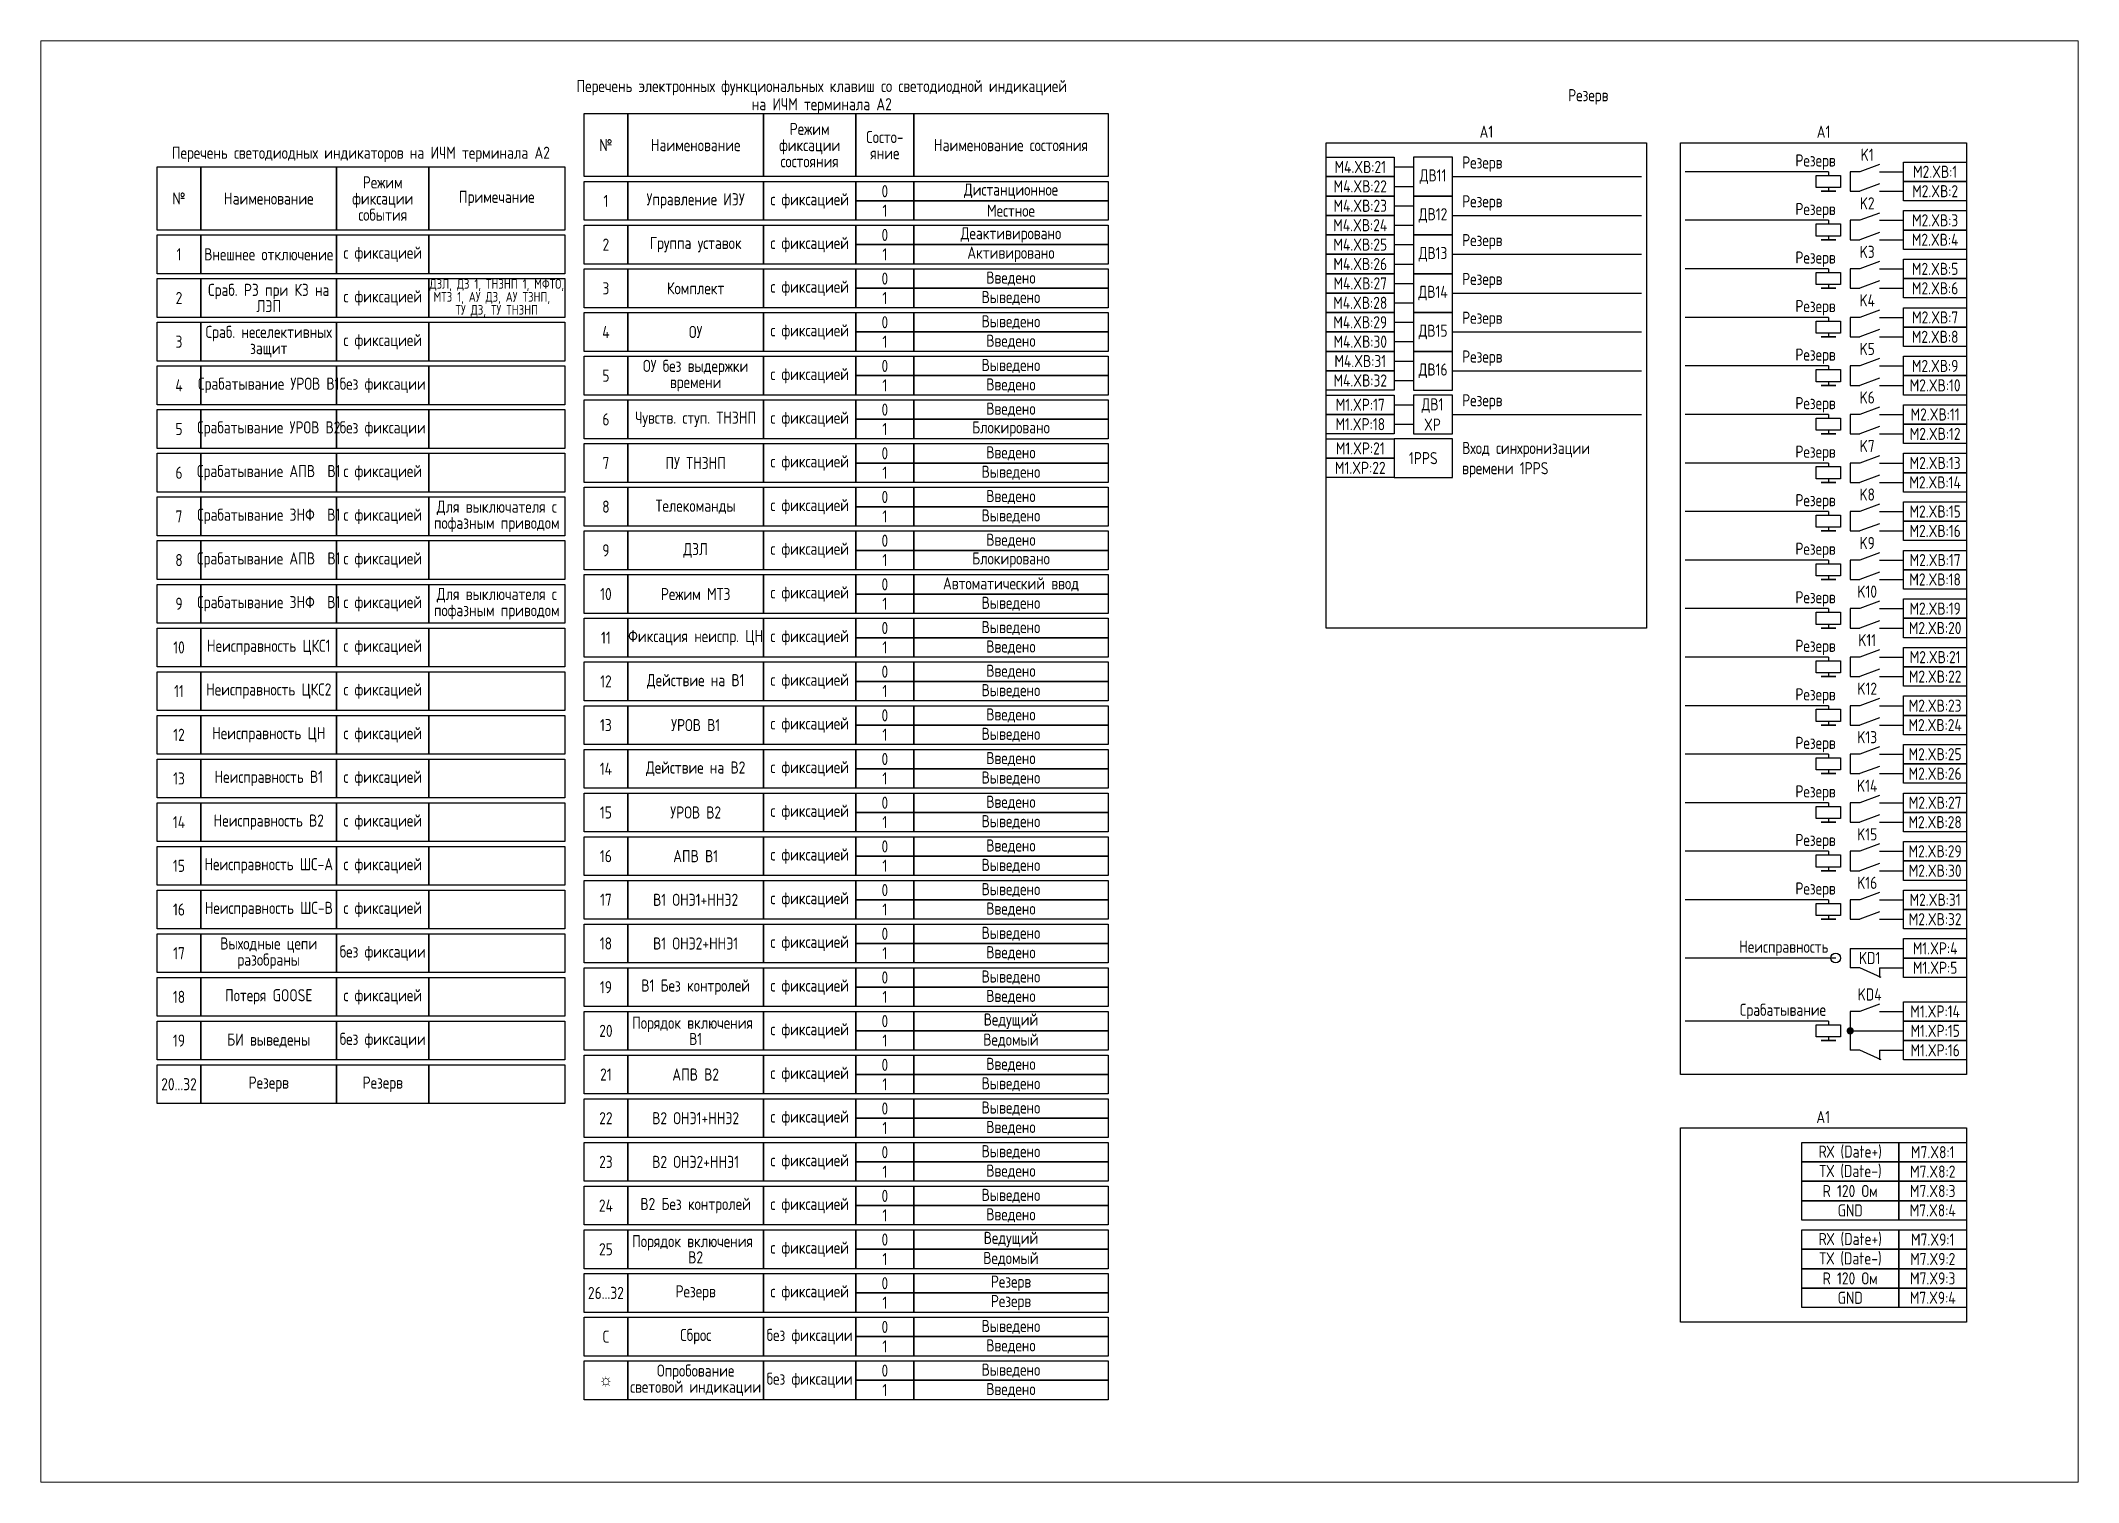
# Paper-space layout 'Лист3' of a CAD drawing. Header units: millimetres, sheet in inches. Extents: x 77.7 to 101.3, y 96.7 to 113.3.
# The model-space entities are those that its viewports show. They can reach past a viewport. Long polylines and large blocks are cut down to what shows.
import ezdxf

# ---------------------------------------------------------------- set-up
doc = ezdxf.new("R2010")
doc.units = ezdxf.units.MM
doc.styles.add('Gost type A_2.5', font='GOST_A.TTF', dxfattribs={"height": 2.5})
doc.styles.add('Gost_type_A', font='GOST_A.TTF')

psp = doc.layouts.new('Лист3')

msp = doc.modelspace()

# ---------------------------------------------------------------- texts
for s, insert, char_height, width, attachment_point, line_spacing_factor, style in [('Перечень электронных функциональных клавиш со светодиодной индикацией\\Pна ИЧМ терминала А2', (1001, 282), 2.5, 118, 8, 0.9, 'Gost_type_A'), ('Резерв', (1159, 285.44), 2.5, 192, 5, 0.9, 'Gost_type_A'), ('Режим\\Pфиксации состояния', (998.5, 275.5), 2.5, 19, 5, 0.8, 'Gost_type_A'), ('Состо- яние', (1014, 275.5), 2.5, 12, 5, 0.8, 'Gost_type_A'), ('A1', (1138, 277), 2.5, 66, 8, 0.9, 'Gost_type_A'), ('A1', (1207.5, 277), 2.5, 59, 8, 0.9, 'Gost_type_A'), ('Перечень светодиодных индикаторов на ИЧМ терминала А2', (906, 272), 2.5, 84, 8, 0.9, 'Gost_type_A'), ('№ ', (956.5, 275.5), 2.5, 9, 5, 0.8, 'Gost_type_A'), ('Наименование ', (975, 275.5), 2.5, 28, 5, 0.8, 'Gost_type_A'), ('Наименование состояния ', (1040, 275.5), 2.5, 40, 5, 0.8, 'Gost_type_A'), ('Режим\\Pфиксации события', (910.5, 264.5), 2.5, 19, 5, 0.8, 'Gost_type_A'), ('№ ', (868.5, 264.5), 2.5, 9, 5, 0.8, 'Gost_type_A'), ('Наименование ', (887, 264.5), 2.5, 28, 5, 0.8, 'Gost_type_A'), ('Примечание', (934, 264.5), 2.5, 28, 5, 0.8, 'Gost_type_A'), ('1', (956.5, 264), 2.5, 9, 5, 0.8, 'Gost_type_A'), ('Управление ИЭУ', (975, 264), 2.5, 28, 5, 0.8, 'Gost_type_A'), ('с фиксацией', (998.5, 264), 2.5, 19, 5, 0.8, 'Gost_type_A'), ('0', (1014, 266), 2.5, 12, 5, 0.8, 'Gost_type_A'), ('Дистанционное', (1040, 266), 2.5, 40, 5, 0.8, 'Gost_type_A'), ('1', (1014, 262), 2.5, 12, 5, 0.8, 'Gost_type_A'), ('Местное', (1040, 262), 2.5, 40, 5, 0.8, 'Gost_type_A'), ('2', (956.5, 255), 2.5, 9, 5, 0.8, 'Gost_type_A'), ('Группа уставок', (975, 255), 2.5, 28, 5, 0.8, 'Gost_type_A'), ('с фиксацией', (998.5, 255), 2.5, 19, 5, 0.8, 'Gost_type_A'), ('0', (1014, 257), 2.5, 12, 5, 0.8, 'Gost_type_A'), ('Деактивировано', (1040, 257), 2.5, 40, 5, 0.8, 'Gost_type_A'), ('1', (868.5, 253), 2.5, 9, 5, 0.8, 'Gost_type_A'), ('Внешнее отключение ', (887, 253), 2.5, 28, 5, 0.8, 'Gost_type_A'), ('с фиксацией', (910.5, 253), 2.5, 19, 5, 0.8, 'Gost_type_A'), ('1', (1014, 253), 2.5, 12, 5, 0.8, 'Gost_type_A'), ('Активировано', (1040, 253), 2.5, 40, 5, 0.8, 'Gost_type_A'), ('ДЗЛ, ДЗ 1, ТНЗНП 1, МФТО, МТЗ 1, АУ ДЗ, АУ ТЗНП,   ТУ ДЗ, ТУ ТНЗНП ', (934, 244), 2, 28, 5, 0.8, 'Gost_type_A'), ('0', (1014, 248), 2.5, 12, 5, 0.8, 'Gost_type_A'), ('Введено', (1040, 248), 2.5, 40, 5, 0.8, 'Gost_type_A'), ('2', (868.5, 244), 2.5, 9, 5, 0.8, 'Gost_type_A'), ('Сраб. РЗ при КЗ на ЛЭП ', (887, 244), 2.5, 28, 5, 0.8, 'Gost_type_A'), ('с фиксацией', (910.5, 244), 2.5, 19, 5, 0.8, 'Gost_type_A'), ('3', (956.5, 246), 2.5, 9, 5, 0.8, 'Gost_type_A'), ('Комплект', (975, 246), 2.5, 28, 5, 0.8, 'Gost type A_2.5'), ('с фиксацией', (998.5, 246), 2.5, 19, 5, 0.8, 'Gost_type_A'), ('1', (1014, 244), 2.5, 12, 5, 0.8, 'Gost_type_A'), ('Выведено', (1040, 244), 2.5, 40, 5, 0.8, 'Gost_type_A'), ('0', (1014, 239), 2.5, 12, 5, 0.8, 'Gost_type_A'), ('Выведено', (1040, 239), 2.5, 40, 5, 0.8, 'Gost_type_A'), ('3', (868.5, 235), 2.5, 9, 5, 0.8, 'Gost_type_A'), ('Сраб. неселективных защит ', (887, 235), 2.5, 28, 5, 0.8, 'Gost_type_A'), ('с фиксацией', (910.5, 235), 2.5, 19, 5, 0.8, 'Gost_type_A'), ('4', (956.5, 237), 2.5, 9, 5, 0.8, 'Gost_type_A'), ('ОУ', (975, 237), 2.5, 28, 5, 0.8, 'Gost type A_2.5'), ('с фиксацией', (998.5, 237), 2.5, 19, 5, 0.8, 'Gost_type_A'), ('1', (1014, 235), 2.5, 12, 5, 0.8, 'Gost_type_A'), ('Введено', (1040, 235), 2.5, 40, 5, 0.8, 'Gost_type_A'), ('ОУ без выдержки времени ', (975, 228), 2.5, 28, 5, 0.8, 'Gost_type_A'), ('0', (1014, 230), 2.5, 12, 5, 0.8, 'Gost_type_A'), ('Выведено', (1040, 230), 2.5, 40, 5, 0.8, 'Gost_type_A'), ('4', (868.5, 226), 2.5, 9, 5, 0.8, 'Gost_type_A'), ('Срабатывание УРОВ В1', (887, 226), 2.5, 28, 5, 0.8, 'Gost_type_A'), ('без фиксации', (910.5, 226), 2.5, 19, 5, 0.8, 'Gost_type_A'), ('5', (956.5, 228), 2.5, 9, 5, 0.8, 'Gost_type_A'), ('с фиксацией', (998.5, 228), 2.5, 19, 5, 0.8, 'Gost_type_A'), ('1', (1014, 226), 2.5, 12, 5, 0.8, 'Gost_type_A'), ('Введено', (1040, 226), 2.5, 40, 5, 0.8, 'Gost_type_A'), ('Срабатывание УРОВ В2', (887, 217), 2.5, 28, 5, 0.8, 'Gost_type_A'), ('без фиксации', (910.5, 217), 2.5, 19, 5, 0.8, 'Gost_type_A'), ('6', (956.5, 219), 2.5, 9, 5, 0.8, 'Gost_type_A'), ('Чувств. ступ. ТНЗНП ', (975, 219), 2.5, 28, 5, 0.8, 'Gost_type_A'), ('с фиксацией', (998.5, 219), 2.5, 19, 5, 0.8, 'Gost_type_A'), ('0', (1014, 221), 2.5, 12, 5, 0.8, 'Gost_type_A'), ('Блокировано', (1040, 217), 2.5, 40, 5, 0.8, 'Gost_type_A'), ('Введено', (1040, 221), 2.5, 40, 5, 0.8, 'Gost_type_A'), ('5', (868.5, 217), 2.5, 9, 5, 0.8, 'Gost_type_A'), ('1', (1014, 217), 2.5, 12, 5, 0.8, 'Gost_type_A'), ('7', (956.5, 210), 2.5, 9, 5, 0.8, 'Gost_type_A'), ('ПУ ТНЗНП ', (975, 210), 2.5, 28, 5, 0.8, 'Gost_type_A'), ('с фиксацией', (998.5, 210), 2.5, 19, 5, 0.8, 'Gost_type_A'), ('0', (1014, 212), 2.5, 12, 5, 0.8, 'Gost_type_A'), ('Введено', (1040, 212), 2.5, 40, 5, 0.8, 'Gost_type_A'), ('6', (868.5, 208), 2.5, 9, 5, 0.8, 'Gost_type_A'), ('Срабатывание АПВ  В1 ', (887, 208), 2.5, 28, 5, 0.8, 'Gost_type_A'), ('с фиксацией', (910.5, 208), 2.5, 19, 5, 0.8, 'Gost_type_A'), ('1', (1014, 208), 2.5, 12, 5, 0.8, 'Gost_type_A'), ('Выведено', (1040, 208), 2.5, 40, 5, 0.8, 'Gost_type_A'), ('Для выключателя с пофазным приводом ', (934, 199), 2.5, 28, 5, 0.8, 'Gost_type_A'), ('8', (956.5, 201), 2.5, 9, 5, 0.8, 'Gost_type_A'), ('Телекоманды ', (975, 201), 2.5, 28, 5, 0.8, 'Gost_type_A'), ('с фиксацией', (998.5, 201), 2.5, 19, 5, 0.8, 'Gost_type_A'), ('0', (1014, 203), 2.5, 12, 5, 0.8, 'Gost_type_A'), ('Введено', (1040, 203), 2.5, 40, 5, 0.8, 'Gost_type_A'), ('7', (868.5, 199), 2.5, 9, 5, 0.8, 'Gost_type_A'), ('Срабатывание ЗНФ  В1', (887, 199), 2.5, 28, 5, 0.8, 'Gost_type_A'), ('с фиксацией', (910.5, 199), 2.5, 19, 5, 0.8, 'Gost_type_A'), ('1', (1014, 199), 2.5, 12, 5, 0.8, 'Gost_type_A'), ('Выведено', (1040, 199), 2.5, 40, 5, 0.8, 'Gost_type_A'), ('9', (956.5, 192), 2.5, 9, 5, 0.8, 'Gost_type_A'), ('ДЗЛ', (975, 192), 2.5, 28, 5, 0.8, 'Gost_type_A'), ('с фиксацией', (998.5, 192), 2.5, 19, 5, 0.8, 'Gost_type_A'), ('0', (1014, 194), 2.5, 12, 5, 0.8, 'Gost_type_A'), ('Введено', (1040, 194), 2.5, 40, 5, 0.8, 'Gost_type_A'), ('8', (868.5, 190), 2.5, 9, 5, 0.8, 'Gost_type_A'), ('Срабатывание АПВ  В1 ', (887, 190), 2.5, 28, 5, 0.8, 'Gost_type_A'), ('с фиксацией', (910.5, 190), 2.5, 19, 5, 0.8, 'Gost_type_A'), ('1', (1014, 190), 2.5, 12, 5, 0.8, 'Gost_type_A'), ('Блокировано', (1040, 190), 2.5, 40, 5, 0.8, 'Gost_type_A'), ('0', (1014, 185), 2.5, 12, 5, 0.8, 'Gost_type_A'), ('Автоматический ввод ', (1040, 185), 2.5, 40, 5, 0.8, 'Gost_type_A'), ('9', (868.5, 181), 2.5, 9, 5, 0.8, 'Gost_type_A'), ('Срабатывание ЗНФ  В1', (887, 181), 2.5, 28, 5, 0.8, 'Gost_type_A'), ('с фиксацией', (910.5, 181), 2.5, 19, 5, 0.8, 'Gost_type_A'), ('Для выключателя с пофазным приводом ', (934, 181), 2.5, 28, 5, 0.8, 'Gost_type_A'), ('10', (956.5, 183), 2.5, 9, 5, 0.8, 'Gost_type_A'), ('Режим МТЗ', (975, 183), 2.5, 28, 5, 0.8, 'Gost_type_A'), ('с фиксацией', (998.5, 183), 2.5, 19, 5, 0.8, 'Gost_type_A'), ('1', (1014, 181), 2.5, 12, 5, 0.8, 'Gost_type_A'), ('Выведено', (1040, 181), 2.5, 40, 5, 0.8, 'Gost_type_A'), ('0', (1014, 176), 2.5, 12, 5, 0.8, 'Gost_type_A'), ('Выведено', (1040, 176), 2.5, 40, 5, 0.8, 'Gost_type_A'), ('10', (868.5, 172), 2.5, 9, 5, 0.8, 'Gost_type_A'), ('Неисправность ЦКС1 ', (887, 172), 2.5, 28, 5, 0.8, 'Gost_type_A'), ('с фиксацией', (910.5, 172), 2.5, 19, 5, 0.8, 'Gost_type_A'), ('11', (956.5, 174), 2.5, 9, 5, 0.8, 'Gost_type_A'), ('Фиксация неиспр. ЦН ', (975, 174), 2.5, 28, 5, 0.8, 'Gost_type_A'), ('с фиксацией', (998.5, 174), 2.5, 19, 5, 0.8, 'Gost_type_A'), ('1', (1014, 172), 2.5, 12, 5, 0.8, 'Gost_type_A'), ('Введено', (1040, 172), 2.5, 40, 5, 0.8, 'Gost_type_A'), ('0', (1014, 167), 2.5, 12, 5, 0.8, 'Gost_type_A'), ('Введено', (1040, 167), 2.5, 40, 5, 0.8, 'Gost_type_A'), ('11', (868.5, 163), 2.5, 9, 5, 0.8, 'Gost_type_A'), ('Неисправность ЦКС2 ', (887, 163), 2.5, 28, 5, 0.8, 'Gost_type_A'), ('с фиксацией', (910.5, 163), 2.5, 19, 5, 0.8, 'Gost_type_A'), ('12', (956.5, 165), 2.5, 9, 5, 0.8, 'Gost_type_A'), ('Действие на В1 ', (975, 165), 2.5, 28, 5, 0.8, 'Gost_type_A'), ('с фиксацией', (998.5, 165), 2.5, 19, 5, 0.8, 'Gost_type_A'), ('1', (1014, 163), 2.5, 12, 5, 0.8, 'Gost_type_A'), ('Выведено', (1040, 163), 2.5, 40, 5, 0.8, 'Gost_type_A'), ('Неисправность ЦН ', (887, 154), 2.5, 28, 5, 0.8, 'Gost_type_A'), ('с фиксацией', (910.5, 154), 2.5, 19, 5, 0.8, 'Gost_type_A'), ('13', (956.5, 156), 2.5, 9, 5, 0.8, 'Gost_type_A'), ('УРОВ В1 ', (975, 156), 2.5, 28, 5, 0.8, 'Gost_type_A'), ('с фиксацией', (998.5, 156), 2.5, 19, 5, 0.8, 'Gost_type_A'), ('0', (1014, 158), 2.5, 12, 5, 0.8, 'Gost_type_A'), ('Выведено', (1040, 154), 2.5, 40, 5, 0.8, 'Gost_type_A'), ('Введено', (1040, 158), 2.5, 40, 5, 0.8, 'Gost_type_A'), ('12', (868.5, 154), 2.5, 9, 5, 0.8, 'Gost_type_A'), ('1', (1014, 154), 2.5, 12, 5, 0.8, 'Gost_type_A'), ('14', (956.5, 147), 2.5, 9, 5, 0.8, 'Gost_type_A'), ('Действие на В2', (975, 147), 2.5, 28, 5, 0.8, 'Gost_type_A'), ('с фиксацией', (998.5, 147), 2.5, 19, 5, 0.8, 'Gost_type_A'), ('0', (1014, 149), 2.5, 12, 5, 0.8, 'Gost_type_A'), ('Введено', (1040, 149), 2.5, 40, 5, 0.8, 'Gost_type_A'), ('13', (868.5, 145), 2.5, 9, 5, 0.8, 'Gost_type_A'), ('Неисправность В1 ', (887, 145), 2.5, 28, 5, 0.8, 'Gost_type_A'), ('с фиксацией', (910.5, 145), 2.5, 19, 5, 0.8, 'Gost_type_A'), ('1', (1014, 145), 2.5, 12, 5, 0.8, 'Gost_type_A'), ('Выведено', (1040, 145), 2.5, 40, 5, 0.8, 'Gost_type_A'), ('15', (956.5, 138), 2.5, 9, 5, 0.8, 'Gost_type_A'), ('УРОВ В2', (975, 138), 2.5, 28, 5, 0.8, 'Gost_type_A'), ('с фиксацией', (998.5, 138), 2.5, 19, 5, 0.8, 'Gost_type_A'), ('0', (1014, 140), 2.5, 12, 5, 0.8, 'Gost_type_A'), ('Введено', (1040, 140), 2.5, 40, 5, 0.8, 'Gost_type_A'), ('14', (868.5, 136), 2.5, 9, 5, 0.8, 'Gost_type_A'), ('Неисправность В2', (887, 136), 2.5, 28, 5, 0.8, 'Gost_type_A'), ('с фиксацией', (910.5, 136), 2.5, 19, 5, 0.8, 'Gost_type_A'), ('1', (1014, 136), 2.5, 12, 5, 0.8, 'Gost_type_A'), ('Выведено', (1040, 136), 2.5, 40, 5, 0.8, 'Gost_type_A'), ('16', (956.5, 129), 2.5, 9, 5, 0.8, 'Gost_type_A'), ('АПВ В1 ', (975, 129), 2.5, 28, 5, 0.8, 'Gost_type_A'), ('с фиксацией', (998.5, 129), 2.5, 19, 5, 0.8, 'Gost_type_A'), ('0', (1014, 131), 2.5, 12, 5, 0.8, 'Gost_type_A'), ('Введено', (1040, 131), 2.5, 40, 5, 0.8, 'Gost_type_A'), ('15', (868.5, 127), 2.5, 9, 5, 0.8, 'Gost_type_A'), ('Неисправность ШС-А', (887, 127), 2.5, 28, 5, 0.8, 'Gost_type_A'), ('с фиксацией', (910.5, 127), 2.5, 19, 5, 0.8, 'Gost_type_A'), ('1', (1014, 127), 2.5, 12, 5, 0.8, 'Gost_type_A'), ('Выведено', (1040, 127), 2.5, 40, 5, 0.8, 'Gost_type_A'), ('0', (1014, 122), 2.5, 12, 5, 0.8, 'Gost_type_A'), ('Выведено', (1040, 122), 2.5, 40, 5, 0.8, 'Gost_type_A'), ('16', (868.5, 118), 2.5, 9, 5, 0.8, 'Gost_type_A'), ('Неисправность ШС-В', (887, 118), 2.5, 28, 5, 0.8, 'Gost_type_A'), ('с фиксацией', (910.5, 118), 2.5, 19, 5, 0.8, 'Gost_type_A'), ('17', (956.5, 120), 2.5, 9, 5, 0.8, 'Gost_type_A'), ('В1 ОНЭ1+ННЭ2 ', (975, 120), 2.5, 28, 5, 0.8, 'Gost_type_A'), ('с фиксацией', (998.5, 120), 2.5, 19, 5, 0.8, 'Gost_type_A'), ('1', (1014, 118), 2.5, 12, 5, 0.8, 'Gost_type_A'), ('Введено', (1040, 118), 2.5, 40, 5, 0.8, 'Gost_type_A'), ('0', (1014, 113), 2.5, 12, 5, 0.8, 'Gost_type_A'), ('Выведено', (1040, 113), 2.5, 40, 5, 0.8, 'Gost_type_A'), ('17', (868.5, 109), 2.5, 9, 5, 0.8, 'Gost_type_A'), ('Выходные цепи разобраны ', (887, 109), 2.5, 28, 5, 0.8, 'Gost_type_A'), ('без фиксации', (910.5, 109), 2.5, 19, 5, 0.8, 'Gost_type_A'), ('18', (956.5, 111), 2.5, 9, 5, 0.8, 'Gost_type_A'), ('В1 ОНЭ2+ННЭ1 ', (975, 111), 2.5, 28, 5, 0.8, 'Gost_type_A'), ('с фиксацией', (998.5, 111), 2.5, 19, 5, 0.8, 'Gost_type_A'), ('1', (1014, 109), 2.5, 12, 5, 0.8, 'Gost_type_A'), ('Введено', (1040, 109), 2.5, 40, 5, 0.8, 'Gost_type_A'), ('Неисправность', (1208.5, 110), 2.5, 37, 6, 0.8, 'Gost_type_A'), ('0', (1014, 104), 2.5, 12, 5, 0.8, 'Gost_type_A'), ('Выведено', (1040, 104), 2.5, 40, 5, 0.8, 'Gost_type_A'), ('18', (868.5, 100), 2.5, 9, 5, 0.8, 'Gost_type_A'), ('Потеря GOOSE ', (887, 100), 2.5, 28, 5, 0.8, 'Gost_type_A'), ('с фиксацией', (910.5, 100), 2.5, 19, 5, 0.8, 'Gost_type_A'), ('19', (956.5, 102), 2.5, 9, 5, 0.8, 'Gost_type_A'), ('В1 Без контролей ', (975, 102), 2.5, 28, 5, 0.8, 'Gost_type_A'), ('с фиксацией', (998.5, 102), 2.5, 19, 5, 0.8, 'Gost_type_A'), ('1', (1014, 100), 2.5, 12, 5, 0.8, 'Gost_type_A'), ('Введено', (1040, 100), 2.5, 40, 5, 0.8, 'Gost_type_A'), ('Ведущий ', (1040, 95), 2.5, 40, 5, 0.8, 'Gost_type_A'), ('Срабатывание', (1208, 97), 2.5, 37, 6, 0.8, 'Gost_type_A'), ('БИ выведены ', (887, 91), 2.5, 28, 5, 0.8, 'Gost_type_A'), ('без фиксации', (910.5, 91), 2.5, 19, 5, 0.8, 'Gost_type_A'), ('20', (956.5, 93), 2.5, 9, 5, 0.8, 'Gost_type_A'), ('Порядок включения  В1 ', (975, 93), 2.5, 28, 5, 0.8, 'Gost_type_A'), ('с фиксацией', (998.5, 93), 2.5, 19, 5, 0.8, 'Gost_type_A'), ('0', (1014, 95), 2.5, 12, 5, 0.8, 'Gost_type_A'), ('Ведомый ', (1040, 91), 2.5, 40, 5, 0.8, 'Gost_type_A'), ('19', (868.5, 91), 2.5, 9, 5, 0.8, 'Gost_type_A'), ('1', (1014, 91), 2.5, 12, 5, 0.8, 'Gost_type_A'), ('21', (956.5, 84), 2.5, 9, 5, 0.8, 'Gost_type_A'), ('АПВ В2', (975, 84), 2.5, 28, 5, 0.8, 'Gost_type_A'), ('с фиксацией', (998.5, 84), 2.5, 19, 5, 0.8, 'Gost_type_A'), ('0', (1014, 86), 2.5, 12, 5, 0.8, 'Gost_type_A'), ('Введено', (1040, 86), 2.5, 40, 5, 0.8, 'Gost_type_A'), ('20...32', (868.5, 82), 2.5, 9, 5, 0.8, 'Gost_type_A'), ('Резерв', (887, 82), 2.5, 28, 5, 0.8, 'Gost_type_A'), ('Резерв', (910.5, 82), 2.5, 19, 5, 0.8, 'Gost_type_A'), ('1', (1014, 82), 2.5, 12, 5, 0.8, 'Gost_type_A'), ('Выведено', (1040, 82), 2.5, 40, 5, 0.8, 'Gost_type_A'), ('22', (956.5, 75), 2.5, 9, 5, 0.8, 'Gost_type_A'), ('В2 ОНЭ1+ННЭ2 ', (975, 75), 2.5, 28, 5, 0.8, 'Gost_type_A'), ('с фиксацией', (998.5, 75), 2.5, 19, 5, 0.8, 'Gost_type_A'), ('0', (1014, 77), 2.5, 12, 5, 0.8, 'Gost_type_A'), ('Выведено', (1040, 77), 2.5, 40, 5, 0.8, 'Gost_type_A'), ('1', (1014, 73), 2.5, 12, 5, 0.8, 'Gost_type_A'), ('Введено', (1040, 73), 2.5, 40, 5, 0.8, 'Gost_type_A'), ('23', (956.5, 66), 2.5, 9, 5, 0.8, 'Gost_type_A'), ('В2 ОНЭ2+ННЭ1 ', (975, 66), 2.5, 28, 5, 0.8, 'Gost_type_A'), ('с фиксацией', (998.5, 66), 2.5, 19, 5, 0.8, 'Gost_type_A'), ('0', (1014, 68), 2.5, 12, 5, 0.8, 'Gost_type_A'), ('Выведено', (1040, 68), 2.5, 40, 5, 0.8, 'Gost_type_A'), ('1', (1014, 64), 2.5, 12, 5, 0.8, 'Gost_type_A'), ('Введено', (1040, 64), 2.5, 40, 5, 0.8, 'Gost_type_A'), ('0', (1014, 59), 2.5, 12, 5, 0.8, 'Gost_type_A'), ('Выведено', (1040, 59), 2.5, 40, 5, 0.8, 'Gost_type_A'), ('24', (956.5, 57), 2.5, 9, 5, 0.8, 'Gost_type_A'), ('В2 Без контролей ', (975, 57), 2.5, 28, 5, 0.8, 'Gost_type_A'), ('с фиксацией', (998.5, 57), 2.5, 19, 5, 0.8, 'Gost_type_A'), ('1', (1014, 55), 2.5, 12, 5, 0.8, 'Gost_type_A'), ('Введено', (1040, 55), 2.5, 40, 5, 0.8, 'Gost_type_A'), ('Порядок включения  В2 ', (975, 48), 2.5, 28, 5, 0.8, 'Gost_type_A'), ('0', (1014, 50), 2.5, 12, 5, 0.8, 'Gost_type_A'), ('Ведущий ', (1040, 50), 2.5, 40, 5, 0.8, 'Gost_type_A'), ('25', (956.5, 48), 2.5, 9, 5, 0.8, 'Gost_type_A'), ('с фиксацией', (998.5, 48), 2.5, 19, 5, 0.8, 'Gost_type_A'), ('1', (1014, 46), 2.5, 12, 5, 0.8, 'Gost_type_A'), ('Ведомый ', (1040, 46), 2.5, 40, 5, 0.8, 'Gost_type_A'), ('0', (1014, 41), 2.5, 12, 5, 0.8, 'Gost_type_A'), ('Резерв', (1040, 41), 2.5, 40, 5, 0.8, 'Gost_type_A'), ('26...32', (956.5, 39), 2.5, 9, 5, 0.8, 'Gost_type_A'), ('Резерв', (975, 39), 2.5, 28, 5, 0.8, 'Gost_type_A'), ('с фиксацией', (998.5, 39), 2.5, 19, 5, 0.8, 'Gost_type_A'), ('1', (1014, 37), 2.5, 12, 5, 0.8, 'Gost_type_A'), ('Резерв', (1040, 37), 2.5, 40, 5, 0.8, 'Gost_type_A'), ('C', (956.5, 30), 2.5, 9, 5, 0.8, 'Gost_type_A'), ('Сброс', (975, 30), 2.5, 28, 5, 0.8, 'Gost_type_A'), ('без фиксации', (998.5, 30), 2.5, 19, 5, 0.8, 'Gost_type_A'), ('0', (1014, 32), 2.5, 12, 5, 0.8, 'Gost_type_A'), ('Выведено', (1040, 32), 2.5, 40, 5, 0.8, 'Gost_type_A'), ('Введено', (1040, 28), 2.5, 40, 5, 0.8, 'Gost_type_A'), ('1', (1014, 28), 2.5, 12, 5, 0.8, 'Gost_type_A'), ('☼', (956.5, 21), 2.5, 9, 5, 0.8, 'Gost_type_A'), ('Опробование световой индикации', (975, 21), 2.5, 28, 5, 0.8, 'Gost_type_A'), ('без фиксации', (998.5, 21), 2.5, 19, 5, 0.8, 'Gost_type_A'), ('0', (1014, 23), 2.5, 12, 5, 0.8, 'Gost_type_A'), ('Выведено', (1040, 23), 2.5, 40, 5, 0.8, 'Gost_type_A'), ('1', (1014, 19), 2.5, 12, 5, 0.8, 'Gost_type_A'), ('Введено', (1040, 19), 2.5, 40, 5, 0.8, 'Gost_type_A')]:
    msp.add_mtext(s, dxfattribs=dict(insert=insert, char_height=char_height, width=width, attachment_point=attachment_point, line_spacing_factor=line_spacing_factor, style=style))
at = {"char_height": 2.5, "style": 'Gost_type_A'}
for s, insert, width, attachment_point in [('Резерв', (1133, 270), 27.8465, 7), ('Резерв', (1210, 272), 31.0015, 6), ('K1', (1216.5, 273.5), 5, 5), ('M4.XВ:21', (1112, 271), 14, 5), ('ДВ11', (1127, 269), 7.9998, 5), ('M2.XВ:1', (1230.5, 270), 13, 5), ('M4.XВ:22', (1112, 267), 14, 5), ('Резерв', (1133, 262), 27.8465, 7), ('K2', (1216.5, 263.5), 5, 5), ('M2.XВ:2', (1230.5, 266), 13, 5), ('M4.XВ:23', (1112, 263), 14, 5), ('ДВ12', (1127, 261), 7.9998, 5), ('Резерв', (1210, 262), 31.0015, 6), ('M2.XВ:3', (1230.5, 260), 13, 5), ('M4.XВ:24', (1112, 259), 14, 5), ('M4.XВ:25', (1112, 255), 14, 5), ('Резерв', (1133, 254), 27.8465, 7), ('M2.XВ:4', (1230.5, 256), 13, 5), ('M4.XВ:26', (1112, 251), 14, 5), ('ДВ13', (1127, 253), 7.9998, 5), ('Резерв', (1210, 252), 31.0015, 6), ('K3', (1216.5, 253.5), 5, 5), ('M4.XВ:27', (1112, 247), 14, 5), ('Резерв', (1133, 246), 27.8465, 7), ('M2.XВ:5', (1230.5, 250), 13, 5), ('M4.XВ:28', (1112, 243), 14, 5), ('ДВ14', (1127, 245), 7.9998, 5), ('K4', (1216.5, 243.5), 5, 5), ('M2.XВ:6', (1230.5, 246), 13, 5), ('M4.XВ:29', (1112, 239), 14, 5), ('Резерв', (1133, 238), 27.8465, 7), ('Резерв', (1210, 242), 31.0015, 6), ('M2.XВ:7', (1230.5, 240), 13, 5), ('M4.XВ:30', (1112, 235), 14, 5), ('ДВ15', (1127, 237), 7.9998, 5), ('M2.XВ:8', (1230.5, 236), 13, 5), ('M4.XВ:31', (1112, 231), 14, 5), ('Резерв', (1133, 230), 27.8465, 7), ('Резерв', (1210, 232), 31.0015, 6), ('K5', (1216.5, 233.5), 5, 5), ('M2.XВ:9', (1230.5, 230), 13, 5), ('M4.XВ:32', (1112, 227), 14, 5), ('ДВ16', (1127, 229), 7.9998, 5), ('M2.XВ:10', (1230.5, 226), 13, 5), ('M1.XP:17', (1112, 222), 14, 5), ('ДВ1 XP', (1126.88, 220), 7.7588, 5), ('Резерв', (1133, 221), 37, 7), ('Резерв', (1210, 222), 31.0015, 6), ('K6', (1216.5, 223.5), 5, 5), ('M1.XP:18', (1112, 218), 14, 5), ('M2.XВ:11', (1230.5, 220), 13, 5), ('M1.XP:21', (1112, 213), 14, 5), ('Вход синхронизации\\Pвремени 1PPS', (1133, 207), 35.9749, 7), ('K7', (1216.5, 213.5), 5, 5), ('M2.XВ:12', (1230.5, 216), 13, 5), ('M1.XP:22', (1112, 209), 14, 5), ('1PPS', (1125, 211), 12, 5), ('Резерв', (1210, 212), 31.0015, 6), ('M2.XВ:13', (1230.5, 210), 13, 5), ('M2.XВ:14', (1230.5, 206), 13, 5), ('Резерв', (1210, 202), 31.0015, 6), ('K8', (1216.5, 203.5), 5, 5), ('M2.XВ:15', (1230.5, 200), 13, 5), ('Резерв', (1210, 192), 31.0015, 6), ('K9', (1216.5, 193.5), 5, 5), ('M2.XВ:16', (1230.5, 196), 13, 5), ('M2.XВ:17', (1230.5, 190), 13, 5), ('M2.XВ:18', (1230.5, 186), 13, 5), ('Резерв', (1210, 182), 31.0015, 6), ('K10', (1216.5, 183.5), 5, 5), ('M2.XВ:19', (1230.5, 180), 13, 5), ('M2.XВ:20', (1230.5, 176), 13, 5), ('Резерв', (1210, 172), 31.0015, 6), ('K11', (1216.5, 173.5), 5, 5), ('M2.XВ:21', (1230.5, 170), 13, 5), ('K12', (1216.5, 163.5), 5, 5), ('M2.XВ:22', (1230.5, 166), 13, 5), ('Резерв', (1210, 162), 31.0015, 6), ('M2.XВ:23', (1230.5, 160), 13, 5), ('M2.XВ:24', (1230.5, 156), 13, 5), ('Резерв', (1210, 152), 31.0015, 6), ('K13', (1216.5, 153.5), 5, 5), ('M2.XВ:25', (1230.5, 150), 13, 5), ('M2.XВ:26', (1230.5, 146), 13, 5), ('Резерв', (1210, 142), 31.0015, 6), ('K14', (1216.5, 143.5), 5, 5), ('M2.XВ:27', (1230.5, 140), 13, 5), ('K15', (1216.5, 133.5), 5, 5), ('M2.XВ:28', (1230.5, 136), 13, 5), ('Резерв', (1210, 132), 31.0015, 6), ('M2.XВ:29', (1230.5, 130), 13, 5), ('M2.XВ:30', (1230.5, 126), 13, 5), ('Резерв', (1210, 122), 31.0015, 6), ('K16', (1216.5, 123.5), 5, 5), ('M2.XВ:31', (1230.5, 120), 13, 5), ('M2.XВ:32', (1230.5, 116), 13, 5), ('KD1', (1217, 108), 8, 5), ('M1.XP:4', (1230.5, 110), 13, 5), ('M1.XP:5', (1230.5, 106), 13, 5), ('KD4', (1217, 100.5), 8, 5), ('M1.XP:14', (1230.5, 97), 13, 5), ('M1.XP:15', (1230.5, 93), 13, 5), ('M1.XP:16', (1230.5, 89), 13, 5), ('RХ (Date+)', (1213, 68), 20, 5), ('М7.X8:1', (1230, 68), 14, 5), ('TХ (Date-)', (1213, 64), 20, 5), ('М7.X8:2', (1230, 64), 14, 5), ('R 120 Ом', (1213, 60), 20, 5), ('М7.X8:3', (1230, 60), 14, 5), ('GND', (1213, 56), 20, 5), ('М7.X8:4', (1230, 56), 14, 5), ('RХ (Date+)', (1213, 50), 20, 5), ('М7.X9:1', (1230, 50), 14, 5), ('TХ (Date-)', (1213, 46), 20, 5), ('М7.X9:2', (1230, 46), 14, 5), ('R 120 Ом', (1213, 42), 20, 5), ('М7.X9:3', (1230, 42), 14, 5), ('GND', (1213, 38), 20, 5), ('М7.X9:4', (1230, 38), 14, 5)]:
    msp.add_mtext(s, dxfattribs=dict(at, insert=insert, width=width, attachment_point=attachment_point))
at = {"lineweight": 25, "insert": (1207.43, 74), "char_height": 2.5, "width": 58.9, "attachment_point": 8, "line_spacing_factor": 0.9, "style": 'Gost_type_A'}
msp.add_mtext('A1', dxfattribs=at)

# ---------------------------------------------------------------- blocks, each defined once
blk = doc.blocks.new('POINT')
at = {"const_width": 0.75}
blk.add_lwpolyline([(-0.375, 0, 1), (0.375, 0, 1)], format="xyb", close=True, dxfattribs=at)

# ---------------------------------------------------------------- linework, layer by layer
for p, q in [((1119, 271), (1123, 271)), ((1131, 269), (1170, 269)), ((1208.5, 270), (1179, 270)), ((1208.5, 270), (1208.5, 269.25)), ((1119, 267), (1123, 267)), ((1208.5, 266.75), (1208.5, 266)), ((1119, 263), (1123, 263)), ((1131, 261), (1170, 261)), ((1119, 259), (1123, 259)), ((1208.5, 260), (1179, 260)), ((1208.5, 260), (1208.5, 259.25)), ((1208.5, 256.75), (1208.5, 256)), ((1119, 255), (1123, 255)), ((1131, 253), (1170, 253)), ((1119, 251), (1123, 251)), ((1208.5, 250), (1179, 250)), ((1208.5, 250), (1208.5, 249.25)), ((1119, 247), (1123, 247)), ((1131, 245), (1170, 245)), ((1208.5, 246.75), (1208.5, 246)), ((1119, 243), (1123, 243)), ((1208.5, 240), (1179, 240)), ((1208.5, 240), (1208.5, 239.25)), ((1119, 239), (1123, 239)), ((1131, 237), (1170, 237)), ((1208.5, 236.75), (1208.5, 236)), ((1119, 235), (1123, 235)), ((1119, 231), (1123, 231)), ((1119, 227), (1123, 227)), ((1131, 229), (1170, 229)), ((1208.5, 230), (1179, 230)), ((1208.5, 230), (1208.5, 229.25)), ((1208.5, 226.75), (1208.5, 226)), ((1119, 222), (1123, 222)), ((1131, 220), (1170, 220)), ((1208.5, 220), (1179, 220)), ((1208.5, 220), (1208.5, 219.25)), ((1119, 218), (1123, 218)), ((1208.5, 216.75), (1208.5, 216)), ((1208.5, 210), (1179, 210)), ((1208.5, 210), (1208.5, 209.25)), ((1208.5, 206.75), (1208.5, 206)), ((1208.5, 200), (1179, 200)), ((1208.5, 200), (1208.5, 199.25)), ((1208.5, 196.75), (1208.5, 196)), ((1208.5, 190), (1179, 190)), ((1208.5, 190), (1208.5, 189.25)), ((1208.5, 186.75), (1208.5, 186)), ((1208.5, 180), (1179, 180)), ((1208.5, 180), (1208.5, 179.25)), ((1208.5, 176.75), (1208.5, 176)), ((1208.5, 170), (1179, 170)), ((1208.5, 170), (1208.5, 169.25)), ((1208.5, 166.75), (1208.5, 166)), ((1208.5, 160), (1179, 160)), ((1208.5, 160), (1208.5, 159.25)), ((1208.5, 156.75), (1208.5, 156)), ((1208.5, 150), (1179, 150)), ((1208.5, 150), (1208.5, 149.25)), ((1208.5, 146.75), (1208.5, 146)), ((1208.5, 140), (1179, 140)), ((1208.5, 140), (1208.5, 139.25)), ((1208.5, 136.75), (1208.5, 136)), ((1208.5, 130), (1179, 130)), ((1208.5, 130), (1208.5, 129.25)), ((1208.5, 126.75), (1208.5, 126)), ((1208.5, 120), (1179, 120)), ((1208.5, 120), (1208.5, 119.25)), ((1208.5, 116.75), (1208.5, 116)), ((1213, 110), (1213, 106)), ((1210, 108), (1179, 108)), ((1219, 106), (1219, 104)), ((1208.5, 95), (1179, 95)), ((1208.5, 95), (1208.5, 94.25)), ((1208.5, 91.75), (1208.5, 91)), ((1219, 89), (1219, 87))]:
    msp.add_line(p, q)
at = {"ltscale": 1.08}
for p, q in [((1215, 270), (1213, 270)), ((1213, 270), (1213, 266)), ((1219, 270), (1224, 270)), ((1213, 266), (1215, 266)), ((1219, 266), (1224, 266)), ((1215, 260), (1213, 260)), ((1213, 260), (1213, 256)), ((1219, 260), (1224, 260)), ((1213, 256), (1215, 256)), ((1219, 256), (1224, 256)), ((1215, 250), (1213, 250)), ((1213, 250), (1213, 246)), ((1219, 250), (1224, 250)), ((1213, 246), (1215, 246)), ((1219, 246), (1224, 246)), ((1215, 240), (1213, 240)), ((1213, 240), (1213, 236)), ((1219, 240), (1224, 240)), ((1213, 236), (1215, 236)), ((1219, 236), (1224, 236)), ((1215, 230), (1213, 230)), ((1213, 230), (1213, 226)), ((1219, 230), (1224, 230)), ((1213, 226), (1215, 226)), ((1219, 226), (1224, 226)), ((1215, 220), (1213, 220)), ((1213, 220), (1213, 216)), ((1219, 220), (1224, 220)), ((1213, 216), (1215, 216)), ((1219, 216), (1224, 216)), ((1215, 210), (1213, 210)), ((1213, 210), (1213, 206)), ((1219, 210), (1224, 210)), ((1213, 206), (1215, 206)), ((1219, 206), (1224, 206)), ((1215, 200), (1213, 200)), ((1213, 200), (1213, 196)), ((1219, 200), (1224, 200)), ((1213, 196), (1215, 196)), ((1219, 196), (1224, 196)), ((1215, 190), (1213, 190)), ((1213, 190), (1213, 186)), ((1219, 190), (1224, 190)), ((1213, 186), (1215, 186)), ((1219, 186), (1224, 186)), ((1215, 180), (1213, 180)), ((1213, 180), (1213, 176)), ((1219, 180), (1224, 180)), ((1213, 176), (1215, 176)), ((1219, 176), (1224, 176)), ((1215, 170), (1213, 170)), ((1213, 170), (1213, 166)), ((1219, 170), (1224, 170)), ((1213, 166), (1215, 166)), ((1219, 166), (1224, 166)), ((1215, 160), (1213, 160)), ((1213, 160), (1213, 156)), ((1219, 160), (1224, 160)), ((1213, 156), (1215, 156)), ((1219, 156), (1224, 156)), ((1215, 150), (1213, 150)), ((1213, 150), (1213, 146)), ((1219, 150), (1224, 150)), ((1213, 146), (1215, 146)), ((1219, 146), (1224, 146)), ((1215, 140), (1213, 140)), ((1213, 140), (1213, 136)), ((1219, 140), (1224, 140)), ((1213, 136), (1215, 136)), ((1219, 136), (1224, 136)), ((1215, 130), (1213, 130)), ((1213, 130), (1213, 126)), ((1213, 126), (1215, 126)), ((1219, 130), (1224, 130)), ((1219, 126), (1224, 126)), ((1215, 120), (1213, 120)), ((1213, 120), (1213, 116)), ((1219, 120), (1224, 120)), ((1213, 116), (1215, 116)), ((1219, 116), (1224, 116)), ((1213, 110), (1224, 110)), ((1215, 106), (1213, 106)), ((1219, 106), (1224, 106)), ((1215, 97), (1213, 97)), ((1213, 97), (1213, 89)), ((1219, 97), (1224, 97)), ((1213, 93), (1224, 93)), ((1215, 89), (1213, 89)), ((1219, 89), (1224, 89))]:
    msp.add_line(p, q, dxfattribs=at)
at = {"ltscale": 4.32}
for p, q in [((1219, 271.5), (1215, 270)), ((1219, 267.5), (1215, 266)), ((1219, 261.5), (1215, 260)), ((1219, 257.5), (1215, 256)), ((1219, 251.5), (1215, 250)), ((1219, 247.5), (1215, 246)), ((1219, 241.5), (1215, 240)), ((1219, 237.5), (1215, 236)), ((1219, 231.5), (1215, 230)), ((1219, 227.5), (1215, 226)), ((1219, 221.5), (1215, 220)), ((1219, 217.5), (1215, 216)), ((1219, 211.5), (1215, 210)), ((1219, 207.5), (1215, 206)), ((1219, 201.5), (1215, 200)), ((1219, 197.5), (1215, 196)), ((1219, 191.5), (1215, 190)), ((1219, 187.5), (1215, 186)), ((1219, 181.5), (1215, 180)), ((1219, 177.5), (1215, 176)), ((1219, 171.5), (1215, 170)), ((1219, 167.5), (1215, 166)), ((1219, 161.5), (1215, 160)), ((1219, 157.5), (1215, 156)), ((1219, 151.5), (1215, 150)), ((1219, 147.5), (1215, 146)), ((1219, 141.5), (1215, 140)), ((1219, 137.5), (1215, 136)), ((1219, 131.5), (1215, 130)), ((1219, 127.5), (1215, 126)), ((1219, 121.5), (1215, 120)), ((1219, 117.5), (1215, 116)), ((1219.39, 104), (1215, 106)), ((1219, 98.5), (1215, 97)), ((1219.39, 87), (1215, 89))]:
    msp.add_line(p, q, dxfattribs=at)
for points in [[(952, 282), (961, 282), (961, 269), (952, 269)], [(961, 282), (989, 282), (989, 269), (961, 269)], [(989, 282), (1008, 282), (1008, 269), (989, 269)], [(1008, 282), (1020, 282), (1020, 269), (1008, 269)], [(1020, 282), (1060, 282), (1060, 269), (1020, 269)], [(1105, 276), (1171, 276), (1171, 176), (1105, 176)], [(1105, 273), (1119, 273), (1119, 269), (1105, 269)], [(1178, 276), (1237, 276), (1237, 84), (1178, 84)], [(864, 271), (873, 271), (873, 258), (864, 258)], [(873, 271), (901, 271), (901, 258), (873, 258)], [(901, 271), (920, 271), (920, 258), (901, 258)], [(920, 271), (948, 271), (948, 258), (920, 258)], [(1105, 269), (1119, 269), (1119, 265), (1105, 265)], [(1211, 269.25), (1211, 266.75), (1206, 266.75), (1206, 269.25)], [(1224, 272), (1237, 272), (1237, 268), (1224, 268)], [(952, 268), (961, 268), (961, 260), (952, 260)], [(961, 268), (989, 268), (989, 260), (961, 260)], [(989, 268), (1008, 268), (1008, 260), (989, 260)], [(1008, 268), (1020, 268), (1020, 264), (1008, 264)], [(1020, 268), (1060, 268), (1060, 264), (1020, 264)], [(1105, 265), (1119, 265), (1119, 261), (1105, 261)], [(1210, 266), (1207, 266)], [(1224, 268), (1237, 268), (1237, 264), (1224, 264)], [(1008, 264), (1020, 264), (1020, 260), (1008, 260)], [(1020, 264), (1060, 264), (1060, 260), (1020, 260)], [(1105, 261), (1119, 261), (1119, 257), (1105, 257)], [(1224, 262), (1237, 262), (1237, 258), (1224, 258)], [(864, 257), (873, 257), (873, 249), (864, 249)], [(873, 257), (901, 257), (901, 249), (873, 249)], [(901, 257), (920, 257), (920, 249), (901, 249)], [(920, 257), (948, 257), (948, 249), (920, 249)], [(952, 259), (961, 259), (961, 251), (952, 251)], [(961, 259), (989, 259), (989, 251), (961, 251)], [(989, 259), (1008, 259), (1008, 251), (989, 251)], [(1008, 259), (1020, 259), (1020, 255), (1008, 255)], [(1020, 259), (1060, 259), (1060, 255), (1020, 255)], [(1105, 257), (1119, 257), (1119, 253), (1105, 253)], [(1211, 259.25), (1211, 256.75), (1206, 256.75), (1206, 259.25)], [(1224, 258), (1237, 258), (1237, 254), (1224, 254)], [(1008, 255), (1020, 255), (1020, 251), (1008, 251)], [(1020, 255), (1060, 255), (1060, 251), (1020, 251)], [(1105, 253), (1119, 253), (1119, 249), (1105, 249)], [(1210, 256), (1207, 256)], [(1224, 252), (1237, 252), (1237, 248), (1224, 248)], [(864, 248), (873, 248), (873, 240), (864, 240)], [(873, 248), (901, 248), (901, 240), (873, 240)], [(901, 248), (920, 248), (920, 240), (901, 240)], [(920, 248), (948, 248), (948, 240), (920, 240)], [(952, 250), (961, 250), (961, 242), (952, 242)], [(952, 250), (961, 250), (961, 242), (952, 242)], [(961, 250), (989, 250), (989, 242), (961, 242)], [(989, 250), (1008, 250), (1008, 242), (989, 242)], [(1008, 250), (1020, 250), (1020, 246), (1008, 246)], [(1020, 250), (1060, 250), (1060, 246), (1020, 246)], [(1105, 249), (1119, 249), (1119, 245), (1105, 245)], [(1211, 249.25), (1211, 246.75), (1206, 246.75), (1206, 249.25)], [(1224, 248), (1237, 248), (1237, 244), (1224, 244)], [(1008, 246), (1020, 246), (1020, 242), (1008, 242)], [(1020, 246), (1060, 246), (1060, 242), (1020, 242)], [(1105, 245), (1119, 245), (1119, 241), (1105, 241)], [(1210, 246), (1207, 246)], [(952, 241), (961, 241), (961, 233), (952, 233)], [(961, 241), (989, 241), (989, 233), (961, 233)], [(989, 241), (1008, 241), (1008, 233), (989, 233)], [(1008, 241), (1020, 241), (1020, 237), (1008, 237)], [(1020, 241), (1060, 241), (1060, 237), (1020, 237)], [(1105, 241), (1119, 241), (1119, 237), (1105, 237)], [(1224, 242), (1237, 242), (1237, 238), (1224, 238)], [(864, 239), (873, 239), (873, 231), (864, 231)], [(873, 239), (901, 239), (901, 231), (873, 231)], [(901, 239), (920, 239), (920, 231), (901, 231)], [(920, 239), (948, 239), (948, 231), (920, 231)], [(1008, 237), (1020, 237), (1020, 233), (1008, 233)], [(1020, 237), (1060, 237), (1060, 233), (1020, 233)], [(1105, 237), (1119, 237), (1119, 233), (1105, 233)], [(1211, 239.25), (1211, 236.75), (1206, 236.75), (1206, 239.25)], [(1210, 236), (1207, 236)], [(1224, 238), (1237, 238), (1237, 234), (1224, 234)], [(952, 232), (961, 232), (961, 224), (952, 224)], [(961, 232), (989, 232), (989, 224), (961, 224)], [(989, 232), (1008, 232), (1008, 224), (989, 224)], [(1008, 232), (1020, 232), (1020, 228), (1008, 228)], [(1020, 232), (1060, 232), (1060, 228), (1020, 228)], [(1105, 233), (1119, 233), (1119, 229), (1105, 229)], [(1224, 232), (1237, 232), (1237, 228), (1224, 228)], [(864, 230), (873, 230), (873, 222), (864, 222)], [(873, 230), (901, 230), (901, 222), (873, 222)], [(901, 230), (920, 230), (920, 222), (901, 222)], [(920, 230), (948, 230), (948, 222), (920, 222)], [(1008, 228), (1020, 228), (1020, 224), (1008, 224)], [(1020, 228), (1060, 228), (1060, 224), (1020, 224)], [(1105, 229), (1119, 229), (1119, 225), (1105, 225)], [(1211, 229.25), (1211, 226.75), (1206, 226.75), (1206, 229.25)], [(1224, 228), (1237, 228), (1237, 224), (1224, 224)], [(952, 223), (961, 223), (961, 215), (952, 215)], [(961, 223), (989, 223), (989, 215), (961, 215)], [(989, 223), (1008, 223), (1008, 215), (989, 215)], [(1008, 223), (1020, 223), (1020, 219), (1008, 219)], [(1020, 223), (1060, 223), (1060, 219), (1020, 219)], [(1105, 224), (1119, 224), (1119, 220), (1105, 220)], [(1210, 226), (1207, 226)], [(864, 221), (873, 221), (873, 213), (864, 213)], [(873, 221), (901, 221), (901, 213), (873, 213)], [(901, 221), (920, 221), (920, 213), (901, 213)], [(920, 221), (948, 221), (948, 213), (920, 213)], [(1008, 219), (1020, 219), (1020, 215), (1008, 215)], [(1020, 219), (1060, 219), (1060, 215), (1020, 215)], [(1105, 220), (1119, 220), (1119, 216), (1105, 216)], [(1211, 219.25), (1211, 216.75), (1206, 216.75), (1206, 219.25)], [(1224, 222), (1237, 222), (1237, 218), (1224, 218)], [(1105, 215), (1119, 215), (1119, 211), (1105, 211)], [(1210, 216), (1207, 216)], [(1224, 218), (1237, 218), (1237, 214), (1224, 214)], [(864, 212), (873, 212), (873, 204), (864, 204)], [(873, 212), (901, 212), (901, 204), (873, 204)], [(901, 212), (920, 212), (920, 204), (901, 204)], [(920, 212), (948, 212), (948, 204), (920, 204)], [(952, 214), (961, 214), (961, 206), (952, 206)], [(961, 214), (989, 214), (989, 206), (961, 206)], [(989, 214), (1008, 214), (1008, 206), (989, 206)], [(1008, 214), (1020, 214), (1020, 210), (1008, 210)], [(1008, 210), (1020, 210), (1020, 206), (1008, 206)], [(1020, 214), (1060, 214), (1060, 210), (1020, 210)], [(1020, 210), (1060, 210), (1060, 206), (1020, 206)], [(1105, 211), (1119, 211), (1119, 207), (1105, 207)], [(1224, 212), (1237, 212), (1237, 208), (1224, 208)], [(1211, 209.25), (1211, 206.75), (1206, 206.75), (1206, 209.25)], [(1210, 206), (1207, 206)], [(1224, 208), (1237, 208), (1237, 204), (1224, 204)], [(864, 203), (873, 203), (873, 195), (864, 195)], [(873, 203), (901, 203), (901, 195), (873, 195)], [(901, 203), (920, 203), (920, 195), (901, 195)], [(920, 203), (948, 203), (948, 195), (920, 195)], [(952, 205), (961, 205), (961, 197), (952, 197)], [(961, 205), (989, 205), (989, 197), (961, 197)], [(989, 205), (1008, 205), (1008, 197), (989, 197)], [(1008, 205), (1020, 205), (1020, 201), (1008, 201)], [(1020, 205), (1060, 205), (1060, 201), (1020, 201)], [(1224, 202), (1237, 202), (1237, 198), (1224, 198)], [(1008, 201), (1020, 201), (1020, 197), (1008, 197)], [(1020, 201), (1060, 201), (1060, 197), (1020, 197)], [(1211, 199.25), (1211, 196.75), (1206, 196.75), (1206, 199.25)], [(1224, 198), (1237, 198), (1237, 194), (1224, 194)], [(864, 194), (873, 194), (873, 186), (864, 186)], [(873, 194), (901, 194), (901, 186), (873, 186)], [(901, 194), (920, 194), (920, 186), (901, 186)], [(920, 194), (948, 194), (948, 186), (920, 186)], [(952, 196), (961, 196), (961, 188), (952, 188)], [(961, 196), (989, 196), (989, 188), (961, 188)], [(989, 196), (1008, 196), (1008, 188), (989, 188)], [(1008, 196), (1020, 196), (1020, 192), (1008, 192)], [(1020, 196), (1060, 196), (1060, 192), (1020, 192)], [(1210, 196), (1207, 196)], [(1008, 192), (1020, 192), (1020, 188), (1008, 188)], [(1020, 192), (1060, 192), (1060, 188), (1020, 188)], [(1211, 189.25), (1211, 186.75), (1206, 186.75), (1206, 189.25)], [(1224, 192), (1237, 192), (1237, 188), (1224, 188)], [(864, 185), (873, 185), (873, 177), (864, 177)], [(873, 185), (901, 185), (901, 177), (873, 177)], [(901, 185), (920, 185), (920, 177), (901, 177)], [(920, 185), (948, 185), (948, 177), (920, 177)], [(952, 187), (961, 187), (961, 179), (952, 179)], [(961, 187), (989, 187), (989, 179), (961, 179)], [(989, 187), (1008, 187), (1008, 179), (989, 179)], [(1008, 187), (1020, 187), (1020, 183), (1008, 183)], [(1020, 187), (1060, 187), (1060, 183), (1020, 183)], [(1210, 186), (1207, 186)], [(1224, 188), (1237, 188), (1237, 184), (1224, 184)], [(1008, 183), (1020, 183), (1020, 179), (1008, 179)], [(1020, 183), (1060, 183), (1060, 179), (1020, 179)], [(1224, 182), (1237, 182), (1237, 178), (1224, 178)], [(952, 178), (961, 178), (961, 170), (952, 170)], [(961, 178), (989, 178), (989, 170), (961, 170)], [(989, 178), (1008, 178), (1008, 170), (989, 170)], [(1008, 178), (1020, 178), (1020, 174), (1008, 174)], [(1020, 178), (1060, 178), (1060, 174), (1020, 174)], [(1211, 179.25), (1211, 176.75), (1206, 176.75), (1206, 179.25)], [(1224, 178), (1237, 178), (1237, 174), (1224, 174)], [(864, 176), (873, 176), (873, 168), (864, 168)], [(873, 176), (901, 176), (901, 168), (873, 168)], [(901, 176), (920, 176), (920, 168), (901, 168)], [(920, 176), (948, 176), (948, 168), (920, 168)], [(1008, 174), (1020, 174), (1020, 170), (1008, 170)], [(1020, 174), (1060, 174), (1060, 170), (1020, 170)], [(1210, 176), (1207, 176)], [(952, 169), (961, 169), (961, 161), (952, 161)], [(961, 169), (989, 169), (989, 161), (961, 161)], [(989, 169), (1008, 169), (1008, 161), (989, 161)], [(1008, 169), (1020, 169), (1020, 165), (1008, 165)], [(1020, 169), (1060, 169), (1060, 165), (1020, 165)], [(1211, 169.25), (1211, 166.75), (1206, 166.75), (1206, 169.25)], [(1224, 172), (1237, 172), (1237, 168), (1224, 168)], [(1224, 168), (1237, 168), (1237, 164), (1224, 164)], [(864, 167), (873, 167), (873, 159), (864, 159)], [(873, 167), (901, 167), (901, 159), (873, 159)], [(901, 167), (920, 167), (920, 159), (901, 159)], [(920, 167), (948, 167), (948, 159), (920, 159)], [(1008, 165), (1020, 165), (1020, 161), (1008, 161)], [(1020, 165), (1060, 165), (1060, 161), (1020, 161)], [(1210, 166), (1207, 166)], [(952, 160), (961, 160), (961, 152), (952, 152)], [(961, 160), (989, 160), (989, 152), (961, 152)], [(989, 160), (1008, 160), (1008, 152), (989, 152)], [(1008, 160), (1020, 160), (1020, 156), (1008, 156)], [(1020, 160), (1060, 160), (1060, 156), (1020, 156)], [(1224, 162), (1237, 162), (1237, 158), (1224, 158)], [(864, 158), (873, 158), (873, 150), (864, 150)], [(873, 158), (901, 158), (901, 150), (873, 150)], [(901, 158), (920, 158), (920, 150), (901, 150)], [(920, 158), (948, 158), (948, 150), (920, 150)], [(1008, 156), (1020, 156), (1020, 152), (1008, 152)], [(1020, 156), (1060, 156), (1060, 152), (1020, 152)], [(1211, 159.25), (1211, 156.75), (1206, 156.75), (1206, 159.25)], [(1210, 156), (1207, 156)], [(1224, 158), (1237, 158), (1237, 154), (1224, 154)], [(1224, 152), (1237, 152), (1237, 148), (1224, 148)], [(864, 149), (873, 149), (873, 141), (864, 141)], [(873, 149), (901, 149), (901, 141), (873, 141)], [(901, 149), (920, 149), (920, 141), (901, 141)], [(920, 149), (948, 149), (948, 141), (920, 141)], [(952, 151), (961, 151), (961, 143), (952, 143)], [(961, 151), (989, 151), (989, 143), (961, 143)], [(989, 151), (1008, 151), (1008, 143), (989, 143)], [(1008, 151), (1020, 151), (1020, 147), (1008, 147)], [(1008, 147), (1020, 147), (1020, 143), (1008, 143)], [(1020, 151), (1060, 151), (1060, 147), (1020, 147)], [(1020, 147), (1060, 147), (1060, 143), (1020, 143)], [(1211, 149.25), (1211, 146.75), (1206, 146.75), (1206, 149.25)], [(1224, 148), (1237, 148), (1237, 144), (1224, 144)], [(1210, 146), (1207, 146)], [(864, 140), (873, 140), (873, 132), (864, 132)], [(873, 140), (901, 140), (901, 132), (873, 132)], [(901, 140), (920, 140), (920, 132), (901, 132)], [(920, 140), (948, 140), (948, 132), (920, 132)], [(952, 142), (961, 142), (961, 134), (952, 134)], [(961, 142), (989, 142), (989, 134), (961, 134)], [(989, 142), (1008, 142), (1008, 134), (989, 134)], [(1008, 142), (1020, 142), (1020, 138), (1008, 138)], [(1020, 142), (1060, 142), (1060, 138), (1020, 138)], [(1211, 139.25), (1211, 136.75), (1206, 136.75), (1206, 139.25)], [(1224, 142), (1237, 142), (1237, 138), (1224, 138)], [(1008, 138), (1020, 138), (1020, 134), (1008, 134)], [(1020, 138), (1060, 138), (1060, 134), (1020, 134)], [(1210, 136), (1207, 136)], [(1224, 138), (1237, 138), (1237, 134), (1224, 134)], [(864, 131), (873, 131), (873, 123), (864, 123)], [(873, 131), (901, 131), (901, 123), (873, 123)], [(901, 131), (920, 131), (920, 123), (901, 123)], [(920, 131), (948, 131), (948, 123), (920, 123)], [(952, 133), (961, 133), (961, 125), (952, 125)], [(961, 133), (989, 133), (989, 125), (961, 125)], [(989, 133), (1008, 133), (1008, 125), (989, 125)], [(1008, 133), (1020, 133), (1020, 129), (1008, 129)], [(1020, 133), (1060, 133), (1060, 129), (1020, 129)], [(1224, 132), (1237, 132), (1237, 128), (1224, 128)], [(1008, 129), (1020, 129), (1020, 125), (1008, 125)], [(1020, 129), (1060, 129), (1060, 125), (1020, 125)], [(1211, 129.25), (1211, 126.75), (1206, 126.75), (1206, 129.25)], [(1210, 126), (1207, 126)], [(1224, 128), (1237, 128), (1237, 124), (1224, 124)], [(864, 122), (873, 122), (873, 114), (864, 114)], [(873, 122), (901, 122), (901, 114), (873, 114)], [(901, 122), (920, 122), (920, 114), (901, 114)], [(920, 122), (948, 122), (948, 114), (920, 114)], [(952, 124), (961, 124), (961, 116), (952, 116)], [(961, 124), (989, 124), (989, 116), (961, 116)], [(989, 124), (1008, 124), (1008, 116), (989, 116)], [(1008, 124), (1020, 124), (1020, 120), (1008, 120)], [(1020, 124), (1060, 124), (1060, 120), (1020, 120)], [(1224, 122), (1237, 122), (1237, 118), (1224, 118)], [(1008, 120), (1020, 120), (1020, 116), (1008, 116)], [(1020, 120), (1060, 120), (1060, 116), (1020, 116)], [(1211, 119.25), (1211, 116.75), (1206, 116.75), (1206, 119.25)], [(1224, 118), (1237, 118), (1237, 114), (1224, 114)], [(952, 115), (961, 115), (961, 107), (952, 107)], [(961, 115), (989, 115), (989, 107), (961, 107)], [(989, 115), (1008, 115), (1008, 107), (989, 107)], [(1008, 115), (1020, 115), (1020, 111), (1008, 111)], [(1020, 115), (1060, 115), (1060, 111), (1020, 111)], [(1210, 116), (1207, 116)], [(864, 113), (873, 113), (873, 105), (864, 105)], [(873, 113), (901, 113), (901, 105), (873, 105)], [(901, 113), (920, 113), (920, 105), (901, 105)], [(920, 113), (948, 113), (948, 105), (920, 105)], [(1008, 111), (1020, 111), (1020, 107), (1008, 107)], [(1020, 111), (1060, 111), (1060, 107), (1020, 107)], [(1224, 112), (1237, 112), (1237, 108), (1224, 108)], [(952, 106), (961, 106), (961, 98), (952, 98)], [(961, 106), (989, 106), (989, 98), (961, 98)], [(989, 106), (1008, 106), (1008, 98), (989, 98)], [(1008, 106), (1020, 106), (1020, 102), (1008, 102)], [(1020, 106), (1060, 106), (1060, 102), (1020, 102)], [(1224, 108), (1237, 108), (1237, 104), (1224, 104)], [(864, 104), (873, 104), (873, 96), (864, 96)], [(873, 104), (901, 104), (901, 96), (873, 96)], [(901, 104), (920, 104), (920, 96), (901, 96)], [(920, 104), (948, 104), (948, 96), (920, 96)], [(1008, 102), (1020, 102), (1020, 98), (1008, 98)], [(1020, 102), (1060, 102), (1060, 98), (1020, 98)], [(952, 97), (961, 97), (961, 89), (952, 89)], [(961, 97), (989, 97), (989, 89), (961, 89)], [(989, 97), (1008, 97), (1008, 89), (989, 89)], [(1008, 97), (1020, 97), (1020, 93), (1008, 93)], [(1020, 97), (1060, 97), (1060, 93), (1020, 93)], [(1224, 99), (1237, 99), (1237, 95), (1224, 95)], [(864, 95), (873, 95), (873, 87), (864, 87)], [(873, 95), (901, 95), (901, 87), (873, 87)], [(901, 95), (920, 95), (920, 87), (901, 87)], [(920, 95), (948, 95), (948, 87), (920, 87)], [(1008, 93), (1020, 93), (1020, 89), (1008, 89)], [(1020, 93), (1060, 93), (1060, 89), (1020, 89)], [(1211, 94.25), (1211, 91.75), (1206, 91.75), (1206, 94.25)], [(1224, 95), (1237, 95), (1237, 91), (1224, 91)], [(1210, 91), (1207, 91)], [(1224, 91), (1237, 91), (1237, 87), (1224, 87)], [(864, 86), (873, 86), (873, 78), (864, 78)], [(873, 86), (901, 86), (901, 78), (873, 78)], [(901, 86), (920, 86), (920, 78), (901, 78)], [(920, 86), (948, 86), (948, 78), (920, 78)], [(952, 88), (961, 88), (961, 80), (952, 80)], [(961, 88), (989, 88), (989, 80), (961, 80)], [(989, 88), (1008, 88), (1008, 80), (989, 80)], [(1008, 88), (1020, 88), (1020, 84), (1008, 84)], [(1008, 84), (1020, 84), (1020, 80), (1008, 80)], [(1020, 88), (1060, 88), (1060, 84), (1020, 84)], [(1020, 84), (1060, 84), (1060, 80), (1020, 80)], [(952, 79), (961, 79), (961, 71), (952, 71)], [(961, 79), (989, 79), (989, 71), (961, 71)], [(989, 79), (1008, 79), (1008, 71), (989, 71)], [(1008, 79), (1020, 79), (1020, 75), (1008, 75)], [(1020, 79), (1060, 79), (1060, 75), (1020, 75)], [(1008, 75), (1020, 75), (1020, 71), (1008, 71)], [(1020, 75), (1060, 75), (1060, 71), (1020, 71)], [(1178, 73), (1237, 73), (1237, 33), (1178, 33)], [(952, 70), (961, 70), (961, 62), (952, 62)], [(961, 70), (989, 70), (989, 62), (961, 62)], [(989, 70), (1008, 70), (1008, 62), (989, 62)], [(1008, 70), (1020, 70), (1020, 66), (1008, 66)], [(1020, 70), (1060, 70), (1060, 66), (1020, 66)], [(1203, 70), (1223, 70), (1223, 66), (1203, 66)], [(1223, 70), (1237, 70), (1237, 66), (1223, 66)], [(1008, 66), (1020, 66), (1020, 62), (1008, 62)], [(1020, 66), (1060, 66), (1060, 62), (1020, 62)], [(1203, 66), (1223, 66), (1223, 62), (1203, 62)], [(1223, 66), (1237, 66), (1237, 62), (1223, 62)], [(952, 61), (961, 61), (961, 53), (952, 53)], [(961, 61), (989, 61), (989, 53), (961, 53)], [(989, 61), (1008, 61), (1008, 53), (989, 53)], [(1008, 61), (1020, 61), (1020, 57), (1008, 57)], [(1020, 61), (1060, 61), (1060, 57), (1020, 57)], [(1203, 62), (1223, 62), (1223, 58), (1203, 58)], [(1223, 62), (1237, 62), (1237, 58), (1223, 58)], [(1008, 57), (1020, 57), (1020, 53), (1008, 53)], [(1020, 57), (1060, 57), (1060, 53), (1020, 53)], [(1203, 58), (1223, 58), (1223, 54), (1203, 54)], [(1223, 58), (1237, 58), (1237, 54), (1223, 54)], [(952, 52), (961, 52), (961, 44), (952, 44)], [(961, 52), (989, 52), (989, 44), (961, 44)], [(989, 52), (1008, 52), (1008, 44), (989, 44)], [(1008, 52), (1020, 52), (1020, 48), (1008, 48)], [(1020, 52), (1060, 52), (1060, 48), (1020, 48)], [(1203, 52), (1223, 52), (1223, 48), (1203, 48)], [(1223, 52), (1237, 52), (1237, 48), (1223, 48)], [(1008, 48), (1020, 48), (1020, 44), (1008, 44)], [(1020, 48), (1060, 48), (1060, 44), (1020, 44)], [(1203, 48), (1223, 48), (1223, 44), (1203, 44)], [(1223, 48), (1237, 48), (1237, 44), (1223, 44)], [(952, 43), (961, 43), (961, 35), (952, 35)], [(961, 43), (989, 43), (989, 35), (961, 35)], [(989, 43), (1008, 43), (1008, 35), (989, 35)], [(1008, 43), (1020, 43), (1020, 39), (1008, 39)], [(1020, 43), (1060, 43), (1060, 39), (1020, 39)], [(1203, 44), (1223, 44), (1223, 40), (1203, 40)], [(1223, 44), (1237, 44), (1237, 40), (1223, 40)], [(1008, 39), (1020, 39), (1020, 35), (1008, 35)], [(1020, 39), (1060, 39), (1060, 35), (1020, 35)], [(1203, 40), (1223, 40), (1223, 36), (1203, 36)], [(1223, 40), (1237, 40), (1237, 36), (1223, 36)], [(952, 34), (961, 34), (961, 26), (952, 26)], [(961, 34), (989, 34), (989, 26), (961, 26)], [(989, 34), (1008, 34), (1008, 26), (989, 26)], [(1008, 34), (1020, 34), (1020, 30), (1008, 30)], [(1020, 34), (1060, 34), (1060, 30), (1020, 30)], [(1008, 30), (1020, 30), (1020, 26), (1008, 26)], [(1020, 30), (1060, 30), (1060, 26), (1020, 26)], [(952, 25), (961, 25), (961, 17), (952, 17)], [(961, 25), (989, 25), (989, 17), (961, 17)], [(989, 25), (1008, 25), (1008, 17), (989, 17)], [(1008, 25), (1020, 25), (1020, 21), (1008, 21)], [(1020, 25), (1060, 25), (1060, 21), (1020, 21)], [(1008, 21), (1020, 21), (1020, 17), (1008, 17)], [(1020, 21), (1060, 21), (1060, 17), (1020, 17)]]:
    msp.add_lwpolyline(points, close=True)
at = {"ltscale": 4}
for points in [[(1123, 265), (1131, 265), (1131, 273), (1123, 273)], [(1123, 257), (1131, 257), (1131, 265), (1123, 265)], [(1123, 249), (1131, 249), (1131, 257), (1123, 257)], [(1123, 241), (1131, 241), (1131, 249), (1123, 249)], [(1123, 233), (1131, 233), (1131, 241), (1123, 241)], [(1123, 225), (1131, 225), (1131, 233), (1123, 233)], [(1123, 216), (1131, 216), (1131, 224), (1123, 224)], [(1119, 207), (1131, 207), (1131, 215), (1119, 215)]]:
    msp.add_lwpolyline(points, close=True, dxfattribs=at)
msp.add_circle((1210, 108), 1)

# ---------------------------------------------------------------- block references
msp.add_blockref('POINT', (1213, 93))

msp.set_redraw_order([(e.dxf.handle, doc.entitydb.next_handle()) for e in msp.query("TEXT MTEXT ATTDEF DIMENSION ARC_DIMENSION")])  # texts and dimensions are drawn at this point

# ---------------------------------------------------------------- viewports
at = {"layer": '0'}
psp.add_viewport(center=(89.532, 105.008), size=(23.589, 16.681), view_center_point=(1050, 148.5), view_height=297, dxfattribs=at)

doc.saveas('drawing.dxf')
